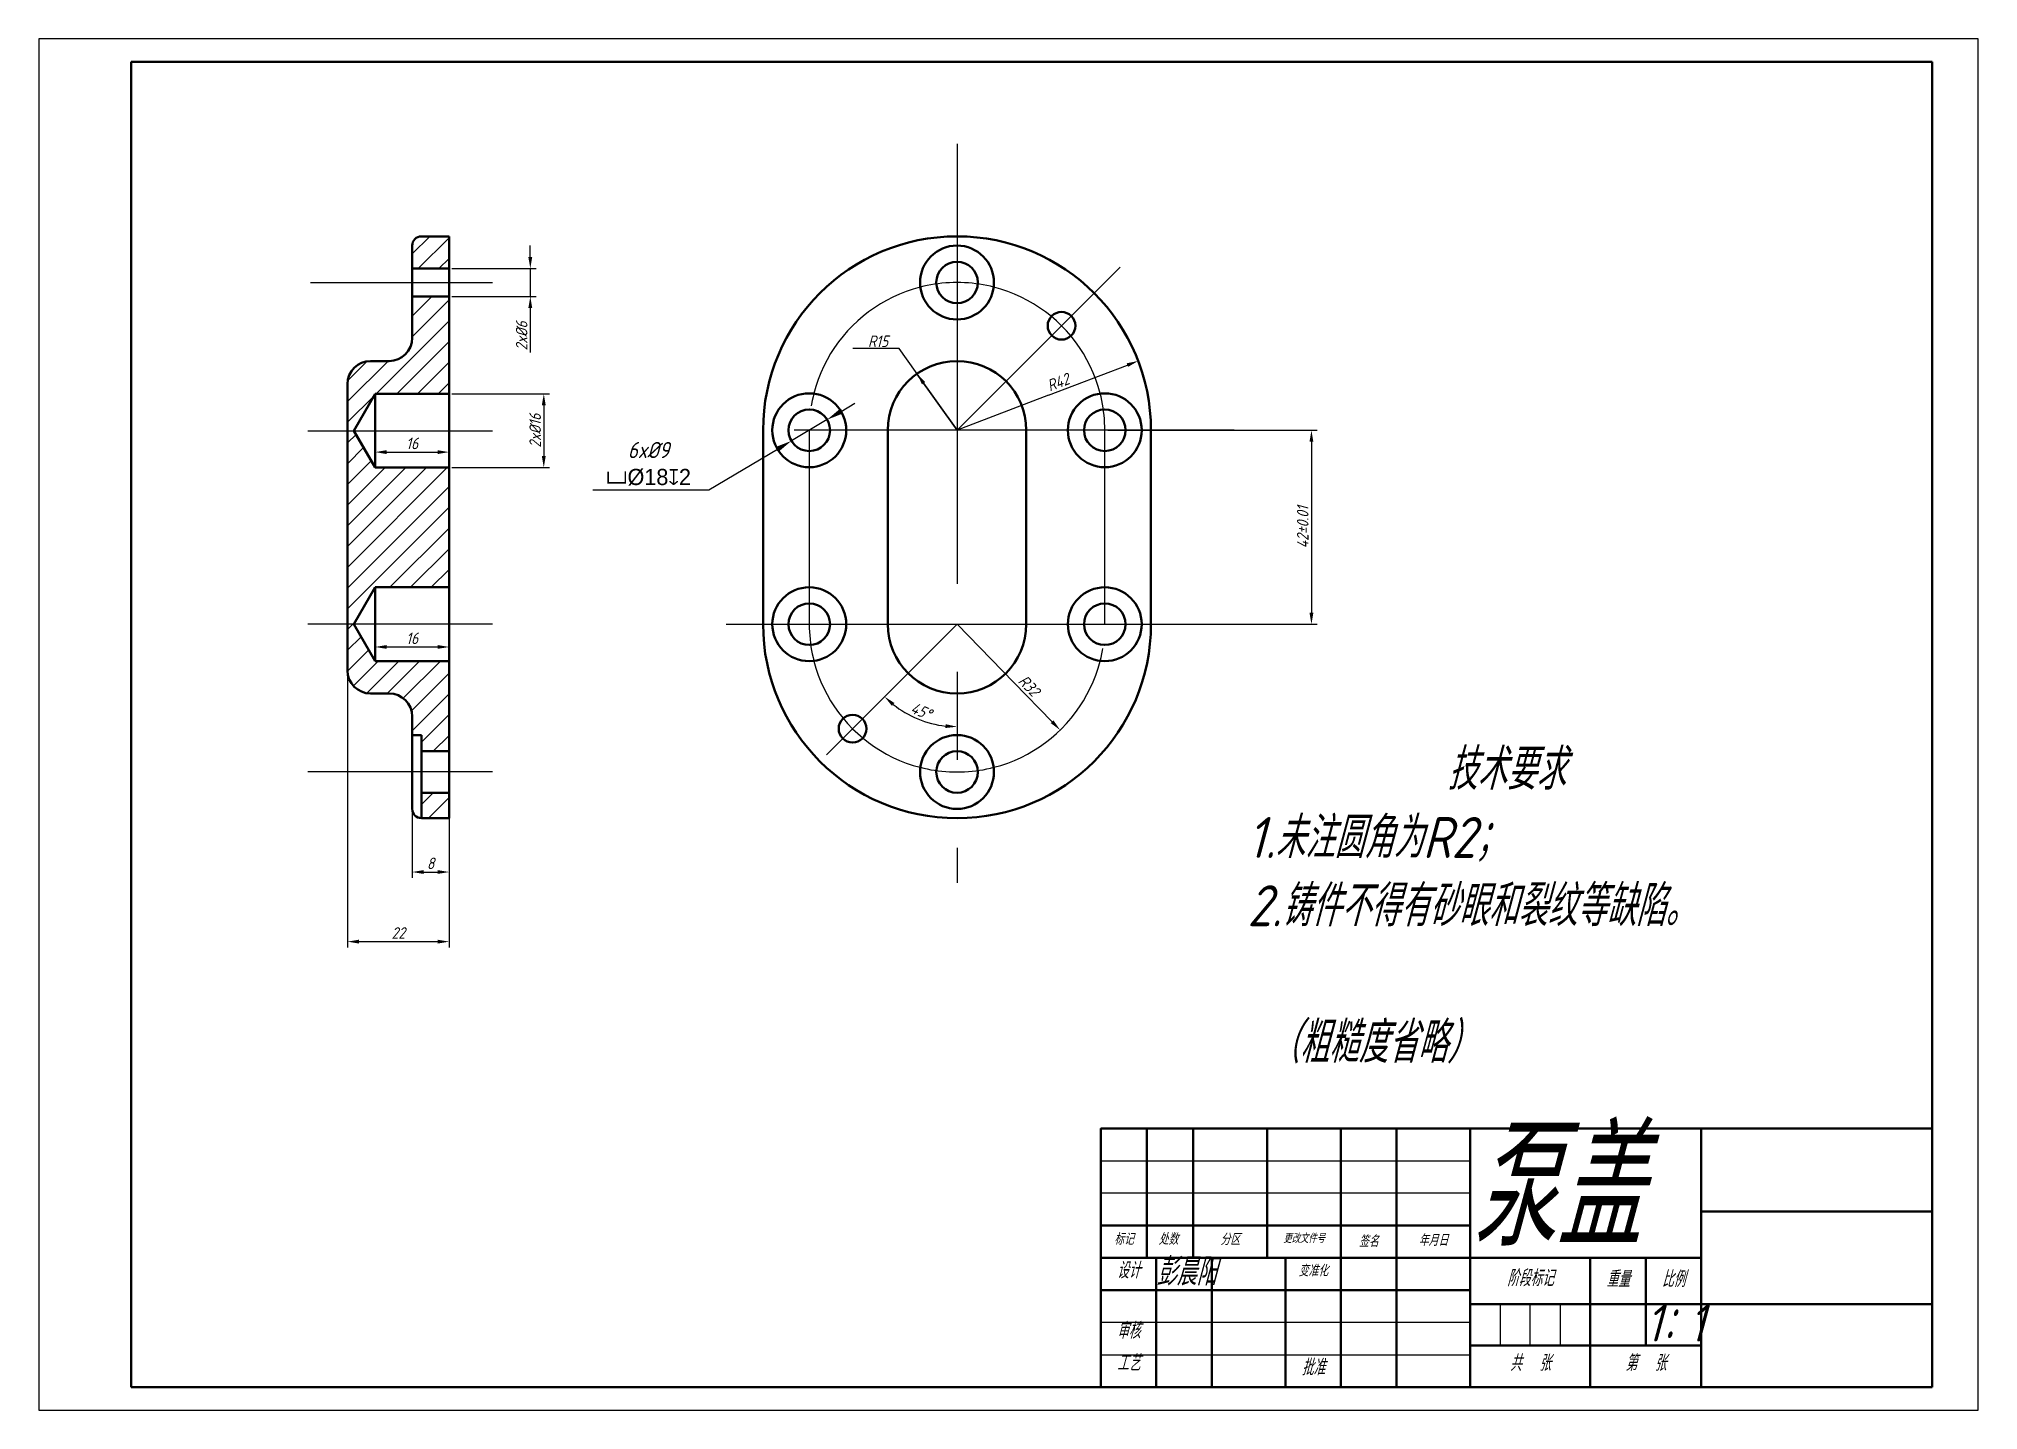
# Model space of a CAD drawing. Header units: millimetres. Extents: x 96 to 4157, y -1988 to 195.
# Drawn here: x 938.3 to 1358.3, y -102.4 to 194.6 of the extents above; entities that cross this region are included whole.
import ezdxf

# ---------------------------------------------------------------- set-up
doc = ezdxf.new("R2010")
doc.units = ezdxf.units.MM
doc.header["$LTSCALE"] = 1.5
doc.linetypes.add('CENTERX2', pattern=[101.6, 63.5, -12.7, 12.7, -12.7])
for name, color, linetype in [('尺寸线', 6, 'Continuous'), ('点划线', 7, 'CENTERX2'), ('细实线', 7, 'Continuous')]:
    doc.layers.add(name, color=color, linetype=linetype)
for name, color, linetype, lineweight in [('总内框线', 7, 'Continuous', 50), ('总外框线', 7, 'Continuous', 30), ('粗实线', 7, 'Continuous', 50)]:
    doc.layers.add(name, color=color, linetype=linetype, lineweight=lineweight)
doc.styles.get("Standard").update_dxf_attribs({"font": 'gbeitc.shx', "bigfont": 'gbcbig.shx'})
doc.styles.add('宋体', font='gbeitc.shx', dxfattribs={"bigfont": 'gbcbig.shx'})
doc.dimstyles.new('Annotative', dxfattribs={"dimscale": 0, "dimtxt": 2.5, "dimasz": 2.5, "dimexe": 1.25, "dimexo": 0.625, "dimtad": 1, "dimtxsty": 'Standard', "dimcen": 2.5, "dimadec": 0, "dimazin": 0, "dimtfac": 1, "dimtmove": 0, "dimatfit": 3, "dimfxl": 1, "dimarcsym": 0})
doc.dimstyles.new('ISO-25', dxfattribs={"dimtxt": 2.5, "dimasz": 2.5, "dimexe": 1.25, "dimexo": 0.625, "dimtad": 1, "dimtoh": 1, "dimdsep": 46, "dimtxsty": 'Standard', "dimcen": 2.5, "dimadec": 0, "dimazin": 0, "dimtfac": 1, "dimtmove": 0, "dimatfit": 3, "dimfxl": 1, "dimarcsym": 1})
doc.dimstyles.new('直径', dxfattribs={"dimtxt": 3.5, "dimasz": 3.5, "dimexe": 2.5, "dimexo": 3, "dimgap": 1, "dimtad": 1, "dimtoh": 1, "dimdsep": 46, "dimtxsty": '宋体', "dimcen": 2.5, "dimclrd": 7, "dimclre": 7, "dimclrt": 7, "dimadec": 0, "dimazin": 0, "dimtfac": 1, "dimtmove": 0, "dimatfit": 3, "dimfxl": 1, "dimarcsym": 0})

msp = doc.modelspace()

# ---------------------------------------------------------------- texts
at = {"layer": '粗实线', "attachment_point": 1}
for s, width, gutter_width, insert, char_height in [('泵盖', 508.16777, 127.042, (1248.266, -41.369), 25.4084), ('彭晨阳', 29.06385, 29.964, (1180.266, -69.369), 5.9929), ('1：1', 39.01262, 40.638, (1286.266, -79.369), 8.1276)]:
    msp.add_mtext_dynamic_manual_height_columns(s, width=width, gutter_width=gutter_width, heights=[0], dxfattribs=dict(at, insert=insert, char_height=char_height))
at = {"layer": '细实线', "attachment_point": 1}
for s, width, gutter_width, insert, char_height in [('R15', 8.66025, 12.5, (1117.84, 130.375), 2.5), ('         技术要求\\P1.未注圆角为R2；\\P2.铸件不得有砂眼和裂纹等缺陷。\\P\\P （粗糙度省略）', 337.98492, 44.349, (1200.002, 40.887), 8.8698), ('\\pxqc;标记', 9.99329, 12.5, (1168.266, -64.046), 2.5), ('\\pxqc;处数', 9.99329, 12.5, (1177.874, -64.046), 2.5), ('\\pxqc;分区', 16, 12.5, (1188.259, -64.107), 2.5), ('\\pxqc;更改文件号', 16, 12.5, (1204.259, -64.351), 1.8), ('\\pxqc;签名', 11.99329, 12.5, (1220.266, -64.533), 2.5), ('\\pxqc;年月日', 16, 12.5, (1232.266, -64.29), 2.5), ('\\pxqc;设计', 12, 12.5, (1168.266, -70.331), 3.5), ('\\pxqc;变准化', 12, 12.5, (1208.266, -70.877), 2.5), ('\\pxqc;阶段标记', 26, 12.5, (1248.266, -72.006), 3.5), ('\\pxqc;重量', 12, 12.5, (1274.266, -72.202), 3.5), ('\\pxqc;比例', 12, 12.5, (1286.266, -72.202), 3.5), ('\\pxqc;审核', 12, 12.5, (1168.266, -83.369), 3.5), ('\\pxqc;工艺', 12, 12.5, (1168.266, -90.369), 3.5), ('\\pxqc;批准', 12, 12.5, (1208.266, -91.324), 3.5), ('\\pxqc;共  张', 26, 12.5, (1248.266, -90.369), 3.5), ('\\pxqc;第  张', 24, 12.5, (1274.266, -90.369), 3.5)]:
    msp.add_mtext_dynamic_manual_height_columns(s, width=width, gutter_width=gutter_width, heights=[0], dxfattribs=dict(at, insert=insert, char_height=char_height))

# ---------------------------------------------------------------- blocks, each defined once
blk = doc.blocks.new('*D51')
at = {"layer": 'Defpoints', "color": 0, "transparency": 16777216}
for p in [(1027.12, 105.12), (1011.12, 101.76), (1027.12, 101.76)]:
    blk.add_point(p, dxfattribs=at)
at = {"layer": '细实线', "color": 0, "lineweight": -2, "transparency": 16777216}
for p, q in [((1011.12, 102.39), (1011.12, 106.37)), ((1013.62, 105.12), (1024.62, 105.12)), ((1027.12, 102.39), (1027.12, 106.37))]:
    blk.add_line(p, q, dxfattribs=at)
at = {"layer": '细实线', "color": 0, "transparency": 16777216}
for points in [[(1013.62, 105.54), (1013.62, 104.7), (1011.12, 105.12)], [(1024.62, 105.54), (1024.62, 104.7), (1027.12, 105.12)]]:
    blk.add_solid(points, dxfattribs=at)
at = {"layer": '细实线', "color": 0, "transparency": 16777216, "insert": (1019.12, 107), "char_height": 2.5, "attachment_point": 5}
blk.add_mtext('16', dxfattribs=at)
blk = doc.blocks.new('*D52')
at = {"layer": 'Defpoints', "color": 0, "transparency": 16777216}
for p in [(1011.12, 59.85), (1027.12, 62.92), (1027.12, 59.85)]:
    blk.add_point(p, dxfattribs=at)
at = {"layer": '细实线', "color": 0, "lineweight": -2, "transparency": 16777216}
for p, q in [((1011.12, 60.47), (1011.12, 64.17)), ((1027.12, 60.47), (1027.12, 64.17)), ((1013.62, 62.92), (1024.62, 62.92))]:
    blk.add_line(p, q, dxfattribs=at)
at = {"layer": '细实线', "color": 0, "transparency": 16777216}
for points in [[(1013.62, 63.34), (1013.62, 62.51), (1011.12, 62.92)], [(1024.62, 63.34), (1024.62, 62.51), (1027.12, 62.92)]]:
    blk.add_solid(points, dxfattribs=at)
at = {"layer": '细实线', "color": 0, "transparency": 16777216, "insert": (1019.12, 64.8), "char_height": 2.5, "attachment_point": 5}
blk.add_mtext('16', dxfattribs=at)
blk = doc.blocks.new('*D53')
at = {"layer": 'Defpoints', "color": 0, "transparency": 16777216}
for p in [(1019.12, 27.85), (1027.12, 27.85), (1027.12, 14.18)]:
    blk.add_point(p, dxfattribs=at)
at = {"layer": '细实线', "color": 0, "lineweight": -2, "transparency": 16777216}
for p, q in [((1019.12, 27.22), (1019.12, 12.93)), ((1027.12, 27.22), (1027.12, 12.93)), ((1021.62, 14.18), (1024.62, 14.18))]:
    blk.add_line(p, q, dxfattribs=at)
at = {"layer": '细实线', "color": 0, "transparency": 16777216}
for points in [[(1021.62, 14.6), (1021.62, 13.77), (1019.12, 14.18)], [(1024.62, 14.6), (1024.62, 13.77), (1027.12, 14.18)]]:
    blk.add_solid(points, dxfattribs=at)
at = {"layer": '细实线', "color": 0, "transparency": 16777216, "insert": (1023.12, 16.06), "char_height": 2.5, "attachment_point": 5}
blk.add_mtext('8', dxfattribs=at)
blk = doc.blocks.new('*D54')
at = {"layer": 'Defpoints', "color": 0, "transparency": 16777216}
for p in [(1005.12, 57.85), (1027.12, 57.85), (1027.12, -0.89)]:
    blk.add_point(p, dxfattribs=at)
at = {"layer": '细实线', "color": 0, "lineweight": -2, "transparency": 16777216}
for p, q in [((1005.12, 57.22), (1005.12, -2.14)), ((1027.12, 57.22), (1027.12, -2.14)), ((1007.62, -0.89), (1024.62, -0.89))]:
    blk.add_line(p, q, dxfattribs=at)
at = {"layer": '细实线', "color": 0, "transparency": 16777216}
for points in [[(1007.62, -0.47), (1007.62, -1.31), (1005.12, -0.89)], [(1024.62, -0.47), (1024.62, -1.31), (1027.12, -0.89)]]:
    blk.add_solid(points, dxfattribs=at)
at = {"layer": '细实线', "color": 0, "transparency": 16777216, "insert": (1016.12, 0.98), "char_height": 2.5, "attachment_point": 5}
blk.add_mtext('22', dxfattribs=at)
blk = doc.blocks.new('*D55')
at = {"layer": 'Defpoints', "color": 0, "transparency": 16777216}
for p in [(1027.12, 117.76), (1027.12, 101.76), (1047.63, 101.76)]:
    blk.add_point(p, dxfattribs=at)
at = {"layer": '细实线', "color": 0, "lineweight": -2, "transparency": 16777216}
for p, q in [((1027.75, 117.76), (1048.88, 117.76)), ((1047.63, 115.26), (1047.63, 104.26)), ((1027.75, 101.76), (1048.88, 101.76))]:
    blk.add_line(p, q, dxfattribs=at)
at = {"layer": '细实线', "color": 0, "transparency": 16777216}
for points in [[(1047.21, 115.26), (1048.05, 115.26), (1047.63, 117.76)], [(1047.21, 104.26), (1048.05, 104.26), (1047.63, 101.76)]]:
    blk.add_solid(points, dxfattribs=at)
at = {"layer": '细实线', "color": 0, "transparency": 16777216, "insert": (1045.76, 109.76), "char_height": 2.5, "attachment_point": 5, "rotation": 90}
blk.add_mtext('2x%%C16', dxfattribs=at)
blk = doc.blocks.new('*D56')
at = {"layer": 'Defpoints', "color": 0, "transparency": 16777216}
for p in [(1176.35, 124.86), (1137.12, 109.85)]:
    blk.add_point(p, dxfattribs=at)
at = {"layer": '细实线', "color": 0, "lineweight": -2, "transparency": 16777216}
blk.add_line((1156.96, 117.44), (1174.01, 123.97), dxfattribs=at)
at = {"layer": '细实线', "color": 0, "transparency": 16777216}
blk.add_solid([(1173.86, 124.36), (1174.16, 123.58), (1176.35, 124.86)], dxfattribs=at)
at = {"layer": '细实线', "color": 0, "transparency": 16777216, "insert": (1159.02, 120.24), "char_height": 2.5, "attachment_point": 5, "rotation": 20.9472}
blk.add_mtext('R42', dxfattribs=at)
blk = doc.blocks.new('*D57')
at = {"layer": 'Defpoints', "color": 0, "transparency": 16777216}
for p in [(1169.12, 109.85), (1169.12, 67.85), (1213.87, 67.85)]:
    blk.add_point(p, dxfattribs=at)
at = {"layer": '细实线', "color": 0, "lineweight": -2, "transparency": 16777216}
for p, q in [((1169.75, 109.85), (1215.12, 109.85)), ((1213.87, 107.35), (1213.87, 70.35)), ((1169.75, 67.85), (1215.12, 67.85))]:
    blk.add_line(p, q, dxfattribs=at)
at = {"layer": '细实线', "color": 0, "transparency": 16777216}
for points in [[(1213.45, 107.35), (1214.29, 107.35), (1213.87, 109.85)], [(1213.45, 70.35), (1214.29, 70.35), (1213.87, 67.85)]]:
    blk.add_solid(points, dxfattribs=at)
at = {"layer": '细实线', "color": 0, "transparency": 16777216, "insert": (1211.99, 88.85), "char_height": 2.5, "width": 6.8229, "attachment_point": 5, "rotation": 90}
blk.add_mtext('42{\\C7;%%P0.01}', dxfattribs=at)
blk = doc.blocks.new('*D58')
at = {"layer": 'Defpoints', "color": 0, "transparency": 16777216}
for p in [(1137.12, 67.85), (1159.45, 44.93)]:
    blk.add_point(p, dxfattribs=at)
at = {"layer": '细实线', "color": 0, "lineweight": -2, "transparency": 16777216}
blk.add_line((1149.4, 55.25), (1157.71, 46.72), dxfattribs=at)
at = {"layer": '细实线', "color": 0, "transparency": 16777216}
blk.add_solid([(1158.01, 47.01), (1157.41, 46.43), (1159.45, 44.93)], dxfattribs=at)
at = {"layer": '细实线', "color": 0, "transparency": 16777216, "insert": (1152.71, 54.54), "char_height": 2.5, "attachment_point": 5, "rotation": 314.2551}
blk.add_mtext('R32', dxfattribs=at)
blk = doc.blocks.new('*D59')
at = {"layer": 'Defpoints', "color": 0, "transparency": 16777216}
for p in [(1137.12, 171.85), (1137.12, 67.85), (1126.02, 48.62), (1108.84, 39.57), (1137.12, 11.85)]:
    blk.add_point(p, dxfattribs=at)
at = {"layer": '细实线', "color": 0, "lineweight": -2, "transparency": 16777216}
blk.add_arc((1137.12, 67.85), 22.2, 231.4548, 263.5452, dxfattribs=at)
at = {"layer": '细实线', "color": 0, "transparency": 16777216}
for points in [[(1123.01, 50.17), (1123.56, 50.79), (1121.42, 52.15)], [(1134.65, 46.2), (1134.6, 45.37), (1137.12, 45.65)]]:
    blk.add_solid(points, dxfattribs=at)
at = {"layer": '细实线', "color": 0, "transparency": 16777216, "insert": (1129.34, 49.07), "char_height": 2.5, "attachment_point": 5, "rotation": 337.5}
blk.add_mtext('45°', dxfattribs=at)
blk = doc.blocks.new('*D60')
at = {"layer": 'Defpoints', "color": 0, "transparency": 16777216}
for p in [(1108.99, 112.15), (1101.25, 107.55)]:
    blk.add_point(p, dxfattribs=at)
at = {"layer": '细实线', "color": 7, "lineweight": -2, "transparency": 16777216}
for p, q in [((1112, 113.94), (1115.01, 115.73)), ((1108.99, 112.15), (1101.25, 107.55)), ((1083.39, 96.93), (1098.24, 105.76)), ((1058.22, 96.93), (1083.39, 96.93))]:
    blk.add_line(p, q, dxfattribs=at)
at = {"layer": '细实线', "color": 7, "transparency": 16777216}
for points in [[(1111.7, 114.44), (1112.3, 113.44), (1108.99, 112.15)], [(1097.95, 106.26), (1098.54, 105.26), (1101.25, 107.55)]]:
    blk.add_solid(points, dxfattribs=at)
at = {"layer": '细实线', "color": 7, "transparency": 16777216, "insert": (1070.3, 102.59), "char_height": 3.5, "width": 4.0833, "attachment_point": 5, "style": '宋体'}
blk.add_mtext('6x%%C9\\P{\\Fgdt|c134;\\C256;v%%C18x2}', dxfattribs=at)
blk = doc.blocks.new('*D61')
at = {"layer": 'Defpoints', "color": 0, "transparency": 16777216}
for p in [(1027.12, 144.85), (1027.12, 138.85), (1044.71, 138.85)]:
    blk.add_point(p, dxfattribs=at)
at = {"layer": '细实线', "color": 0, "lineweight": -2, "transparency": 16777216}
for p, q in [((1044.71, 147.35), (1044.71, 149.85)), ((1027.75, 144.85), (1045.96, 144.85)), ((1044.71, 144.85), (1044.71, 138.85)), ((1027.75, 138.85), (1045.96, 138.85)), ((1044.71, 136.35), (1044.71, 126.71))]:
    blk.add_line(p, q, dxfattribs=at)
at = {"layer": '细实线', "color": 0, "transparency": 16777216}
for points in [[(1044.29, 147.35), (1045.12, 147.35), (1044.71, 144.85)], [(1044.29, 136.35), (1045.12, 136.35), (1044.71, 138.85)]]:
    blk.add_solid(points, dxfattribs=at)
at = {"layer": '细实线', "color": 0, "transparency": 16777216, "insert": (1042.83, 130.28), "char_height": 2.5, "attachment_point": 5, "rotation": 90}
blk.add_mtext('2x%%C6', dxfattribs=at)

# ---------------------------------------------------------------- dimensions: what is measured, and where the dimension line sits
at = {"layer": '细实线'}
dim = msp.add_angular_dim_2l(base=(1126.02, 48.621), line1=((1137.121, 67.849), (1108.837, 39.565)), line2=((1137.121, 171.849), (1137.121, 11.849)), dimstyle='ISO-25', dxfattribs=at)
dim.commit()
dim.dimension.update_dxf_attribs({"geometry": '*D59', "text_midpoint": (1129.342, 49.069)})
for base, p1, p2, text, dimstyle, picture, middle in [((1044.706, 138.849), (1027.121, 144.849), (1027.121, 138.849), '2x%%C<>', 'Annotative', '*D61', (1042.831, 130.282)), ((1047.631, 101.763), (1027.121, 117.763), (1027.121, 101.763), '2x%%C<>', 'ISO-25', '*D55', (1045.756, 109.763)), ((1213.869, 67.849), (1169.121, 109.849), (1169.121, 67.849), '<>{\\C7;%%P0.01}', 'ISO-25', '*D57', (1211.994, 88.849))]:
    dim = msp.add_linear_dim(base=base, p1=p1, p2=p2, angle=90, text=text, dimstyle=dimstyle, dxfattribs=at)
    dim.commit()
    dim.dimension.update_dxf_attribs({"geometry": picture, "text_midpoint": middle})
for center, mpoint, picture, middle in [((1137.121, 109.849), (1176.346, 124.865), '*D56', (1159.686, 118.487)), ((1137.121, 67.849), (1159.453, 44.93), '*D58', (1151.365, 53.231))]:
    dim = msp.add_radius_dim(center=center, mpoint=mpoint, dimstyle='ISO-25', dxfattribs=at)
    dim.commit()
    dim.dimension.update_dxf_attribs({"geometry": picture, "text_midpoint": middle, "dimtype": 164})
dim = msp.add_diameter_dim_2p(p1=(1108.989, 112.149), p2=(1101.253, 107.55), text='6x%%C9\\P{\\Fgdt|c134;\\C256;v%%C18x2}', dimstyle='直径', override={"dimpost": '%%c<>'}, dxfattribs=at)
dim.commit()
dim.dimension.update_dxf_attribs({"geometry": '*D60', "text_midpoint": (1070.303, 96.928), "dimtype": 163})
for base, p1, p2, picture, middle in [((1027.121, 105.12), (1011.121, 101.763), (1027.121, 101.763), '*D51', (1019.121, 106.995)), ((1027.121, 62.923), (1011.121, 59.849), (1027.121, 59.849), '*D52', (1019.121, 64.798)), ((1027.121, -0.891), (1005.121, 57.849), (1027.121, 57.849), '*D54', (1016.121, 0.984)), ((1027.121, 14.185), (1019.121, 27.849), (1027.121, 27.849), '*D53', (1023.121, 16.06))]:
    dim = msp.add_linear_dim(base=base, p1=p1, p2=p2, dimstyle='ISO-25', dxfattribs=at)
    dim.commit()
    dim.dimension.update_dxf_attribs({"geometry": picture, "text_midpoint": middle})

# ---------------------------------------------------------------- hatches: boundary and pattern name
at = {"layer": '细实线'}
h = msp.add_hatch(dxfattribs=at)
h.set_pattern_fill('ANSI31', color=256)
h.paths.add_polyline_path([(1027.121, 138.849), (1019.121, 138.849), (1019.121, 129.849, -0.4142136), (1014.121, 124.849), (1010.121, 124.849, 0.4142136), (1005.121, 119.849), (1005.121, 57.849, 0.4142136), (1010.121, 52.849), (1014.121, 52.849, -0.4142136), (1019.121, 47.849), (1019.121, 43.849), (1021.121, 43.849), (1021.121, 40.349), (1027.121, 40.349), (1027.121, 59.849), (1025.121, 59.849), (1011.121, 59.849), (1006.503, 67.849), (1011.121, 75.849), (1027.121, 75.849), (1027.121, 101.763), (1011.121, 101.763), (1006.503, 109.763), (1011.121, 117.763), (1027.121, 117.763)])
h.paths.add_polyline_path([(1027.121, 31.349), (1021.121, 31.349), (1021.121, 25.849), (1027.121, 25.849)])
h.paths.add_polyline_path([(1027.121, 151.849), (1021.121, 151.849, 0.4142136), (1019.121, 149.849), (1019.121, 144.849), (1027.121, 144.849)])

# ---------------------------------------------------------------- linework, layer by layer
at = {"layer": '尺寸线'}
msp.add_lwpolyline([(938.266, -102.369), (938.266, -102.369), (938.266, -102.369), (938.266, -102.369)], close=True, dxfattribs=at)
at = {"layer": '总内框线'}
for p, q in [((958.266, -97.369), (958.266, 189.631)), ((958.266, 189.631), (1348.266, 189.631)), ((1348.266, 189.631), (1348.266, -97.369)), ((1168.266, -41.369), (1168.266, -48.369)), ((1178.259, -69.003), (1178.259, -41.369)), ((1178.259, -41.369), (1188.259, -41.369)), ((1188.259, -41.369), (1188.259, -69.369)), ((1204.259, -69.369), (1204.259, -41.369)), ((1204.259, -41.369), (1220.259, -41.369)), ((1220.259, -41.369), (1220.259, -69.369)), ((1232.259, -69.369), (1232.259, -41.369)), ((1248.266, -97.369), (1248.266, -41.369)), ((1348.266, -41.369), (1298.266, -41.369)), ((1298.266, -41.369), (1298.266, -59.369)), ((1298.266, -41.369), (1298.266, -69.369)), ((1168.266, -48.369), (1168.266, -55.369)), ((1168.266, -55.369), (1168.266, -62.369)), ((1168.266, -62.369), (1248.266, -62.369)), ((1298.266, -59.369), (1348.266, -59.369)), ((1298.266, -79.369), (1298.266, -59.369)), ((1298.266, -59.369), (1298.266, -97.369)), ((1348.266, -59.369), (1348.266, -79.369)), ((1298.266, -69.369), (1168.266, -69.369)), ((1168.266, -69.369), (1168.266, -76.369)), ((1178.259, -69.003), (1178.259, -69.369)), ((1180.266, -97.369), (1180.266, -69.369)), ((1180.266, -69.369), (1192.266, -69.369)), ((1188.259, -69.369), (1198.259, -69.369)), ((1188.259, -69.369), (1204.259, -69.369)), ((1192.266, -69.369), (1192.266, -97.369)), ((1198.259, -69.369), (1198.259, -69.369)), ((1204.266, -69.369), (1216.266, -69.369)), ((1208.266, -97.369), (1208.266, -69.369)), ((1208.266, -69.369), (1220.266, -69.369)), ((1220.259, -69.369), (1232.259, -69.369)), ((1220.266, -69.369), (1220.266, -97.369)), ((1232.266, -97.369), (1232.266, -69.369)), ((1232.266, -69.369), (1248.266, -69.369)), ((1248.266, -69.369), (1248.266, -97.369)), ((1248.266, -69.369), (1274.266, -69.369)), ((1274.266, -69.369), (1274.266, -97.369)), ((1274.266, -69.369), (1286.266, -69.369)), ((1286.266, -69.369), (1286.266, -88.369)), ((1168.266, -76.369), (1248.266, -76.369)), ((1298.266, -79.369), (1248.266, -79.369)), ((1248.266, -79.369), (1248.266, -88.369)), ((1348.266, -79.369), (1298.266, -79.369)), ((1248.266, -88.369), (1298.266, -88.369)), ((1348.266, -97.369), (958.266, -97.369)), ((1168.266, -97.369), (1180.266, -97.369)), ((1192.266, -97.369), (1204.266, -97.369)), ((1192.266, -97.369), (1208.266, -97.369)), ((1216.266, -97.369), (1228.266, -97.369)), ((1220.266, -97.369), (1232.266, -97.369))]:
    msp.add_line(p, q, dxfattribs=at)
msp.add_lwpolyline([(1348.266, -97.369), (1168.266, -97.369), (1168.266, -41.369), (1348.266, -41.369)], close=True, dxfattribs=at)
at = {"layer": '总外框线'}
for p, q in [((1358.266, 194.631), (938.266, 194.631)), ((938.266, 194.631), (938.266, -102.369)), ((1358.266, -102.369), (1358.266, 194.631)), ((938.266, -102.369), (1358.266, -102.369))]:
    msp.add_line(p, q, dxfattribs=at)
at = {"layer": '点划线'}
for p, q in [((1137.121, 171.849), (1137.121, 11.849)), ((1137.121, 109.849), (1172.477, 145.205)), ((997.121, 141.849), (1036.503, 141.849)), ((996.503, 109.763), (1036.503, 109.763)), ((1197.121, 109.849), (1087.121, 109.849)), ((1105.121, 109.849), (1105.121, 67.849)), ((1169.121, 67.849), (1169.121, 109.849)), ((1036.503, 67.849), (996.503, 67.849)), ((1087.121, 67.849), (1137.121, 67.849)), ((1137.121, 67.849), (1108.837, 39.565)), ((1137.121, 67.849), (1197.121, 67.849)), ((1036.503, 35.849), (996.503, 35.849))]:
    msp.add_line(p, q, dxfattribs=at)
for centre, start, end in [((1137.121, 109.849), 0, 180), ((1137.121, 67.849), 180, 0)]:
    msp.add_arc(centre, 32, start, end, dxfattribs=at)
at = {"layer": '粗实线'}
for p, q in [((1021.121, 151.849), (1025.121, 151.849)), ((1027.121, 151.849), (1021.121, 151.849)), ((1027.121, 25.849), (1027.121, 151.849)), ((1027.121, 151.849), (1027.121, 25.849)), ((1019.121, 129.849), (1019.121, 149.849)), ((1019.121, 144.849), (1027.121, 144.849)), ((1027.121, 138.849), (1019.121, 138.849)), ((1014.121, 124.849), (1010.121, 124.849)), ((1010.121, 124.849), (1014.121, 124.849)), ((1005.121, 57.849), (1005.121, 119.849)), ((1011.121, 117.763), (1006.503, 109.763)), ((1011.121, 101.763), (1011.121, 117.763)), ((1011.121, 117.763), (1027.121, 117.763)), ((1011.121, 101.763), (1006.503, 109.763)), ((1095.121, 109.849), (1095.121, 67.849)), ((1122.121, 109.849), (1122.121, 67.849)), ((1152.121, 109.849), (1152.121, 67.849)), ((1179.121, 67.849), (1179.121, 109.849)), ((1027.121, 101.763), (1011.121, 101.763)), ((1011.121, 75.849), (1006.503, 67.849)), ((1027.121, 75.849), (1011.121, 75.849)), ((1011.121, 75.849), (1011.121, 59.849)), ((1011.121, 59.849), (1006.503, 67.849)), ((1011.121, 59.849), (1025.121, 59.849)), ((1025.121, 59.849), (1027.121, 59.849)), ((1014.121, 52.849), (1010.121, 52.849)), ((1019.121, 27.849), (1019.121, 47.849)), ((1021.121, 43.849), (1019.121, 43.849)), ((1021.121, 25.849), (1021.121, 43.849)), ((1021.121, 40.349), (1027.121, 40.349)), ((1027.121, 31.349), (1021.121, 31.349)), ((1027.121, 25.849), (1021.121, 25.849)), ((1027.121, 25.849), (1021.121, 25.849))]:
    msp.add_line(p, q, dxfattribs=at)
for centre, radius in [((1137.121, 141.849), 8), ((1137.121, 141.849), 4.5), ((1159.749, 132.477), 3), ((1105.121, 109.849), 8), ((1169.121, 109.849), 8), ((1105.121, 109.849), 4.5), ((1169.121, 109.849), 4.5), ((1105.121, 67.849), 8), ((1169.121, 67.849), 8), ((1105.121, 67.849), 4.5), ((1169.121, 67.849), 4.5), ((1114.494, 45.222), 3), ((1137.121, 35.849), 8), ((1137.121, 35.849), 4.5)]:
    msp.add_circle(centre, radius, dxfattribs=at)
for centre, radius, start, end in [((1021.121, 149.849), 2, 90, 180), ((1137.121, 109.849), 42, 0, 180), ((1014.121, 129.849), 5, 270, 0), ((1010.121, 119.849), 5, 90, 180), ((1137.121, 109.849), 15, 0, 180), ((1137.121, 67.849), 42, 180, 0), ((1137.121, 67.849), 15, 180, 0), ((1010.121, 57.849), 5, 180, 270), ((1014.121, 47.849), 5, 0, 90), ((1021.121, 27.849), 2, 180, 270)]:
    msp.add_arc(centre, radius, start, end, dxfattribs=at)
at = {"layer": '细实线'}
for p, q in [((1124.57, 127.562), (1114.57, 127.562)), ((1137.121, 109.849), (1124.57, 127.562)), ((1156.962, 117.445), (1137.121, 109.849)), ((1156.962, 117.445), (1156.962, 117.445)), ((1149.402, 55.245), (1137.121, 67.849)), ((1168.266, -41.369), (1168.266, -48.369)), ((1168.266, -48.369), (1248.266, -48.369)), ((1248.266, -48.369), (1248.266, -55.369)), ((1248.266, -55.369), (1168.266, -55.369)), ((1168.266, -55.369), (1168.266, -62.369)), ((1168.266, -62.369), (1248.266, -62.369)), ((1168.266, -83.369), (1168.266, -76.369)), ((1248.266, -79.369), (1254.766, -79.369)), ((1254.766, -79.369), (1254.766, -88.369)), ((1261.266, -88.369), (1261.266, -79.369)), ((1261.266, -79.369), (1267.766, -79.369)), ((1267.766, -79.369), (1267.766, -88.369)), ((1248.266, -83.369), (1168.266, -83.369)), ((1248.266, -90.369), (1248.266, -83.369)), ((1168.266, -97.369), (1168.266, -90.369)), ((1168.266, -90.369), (1248.266, -90.369)), ((1254.766, -88.369), (1261.266, -88.369))]:
    msp.add_line(p, q, dxfattribs=at)

msp.set_redraw_order([(e.dxf.handle, doc.entitydb.next_handle()) for e in msp.query("TEXT MTEXT ATTDEF DIMENSION ARC_DIMENSION")])  # texts and dimensions are drawn at this point

# ---------------------------------------------------------------- leaders
msp.add_leader([(1128.431, 122.075), (1137.121, 109.849), (1128.426, 122.072)], dimstyle='ISO-25', override={"dimgap": 0.625, "dimtad": 0}, dxfattribs=at)

doc.saveas('drawing.dxf')
